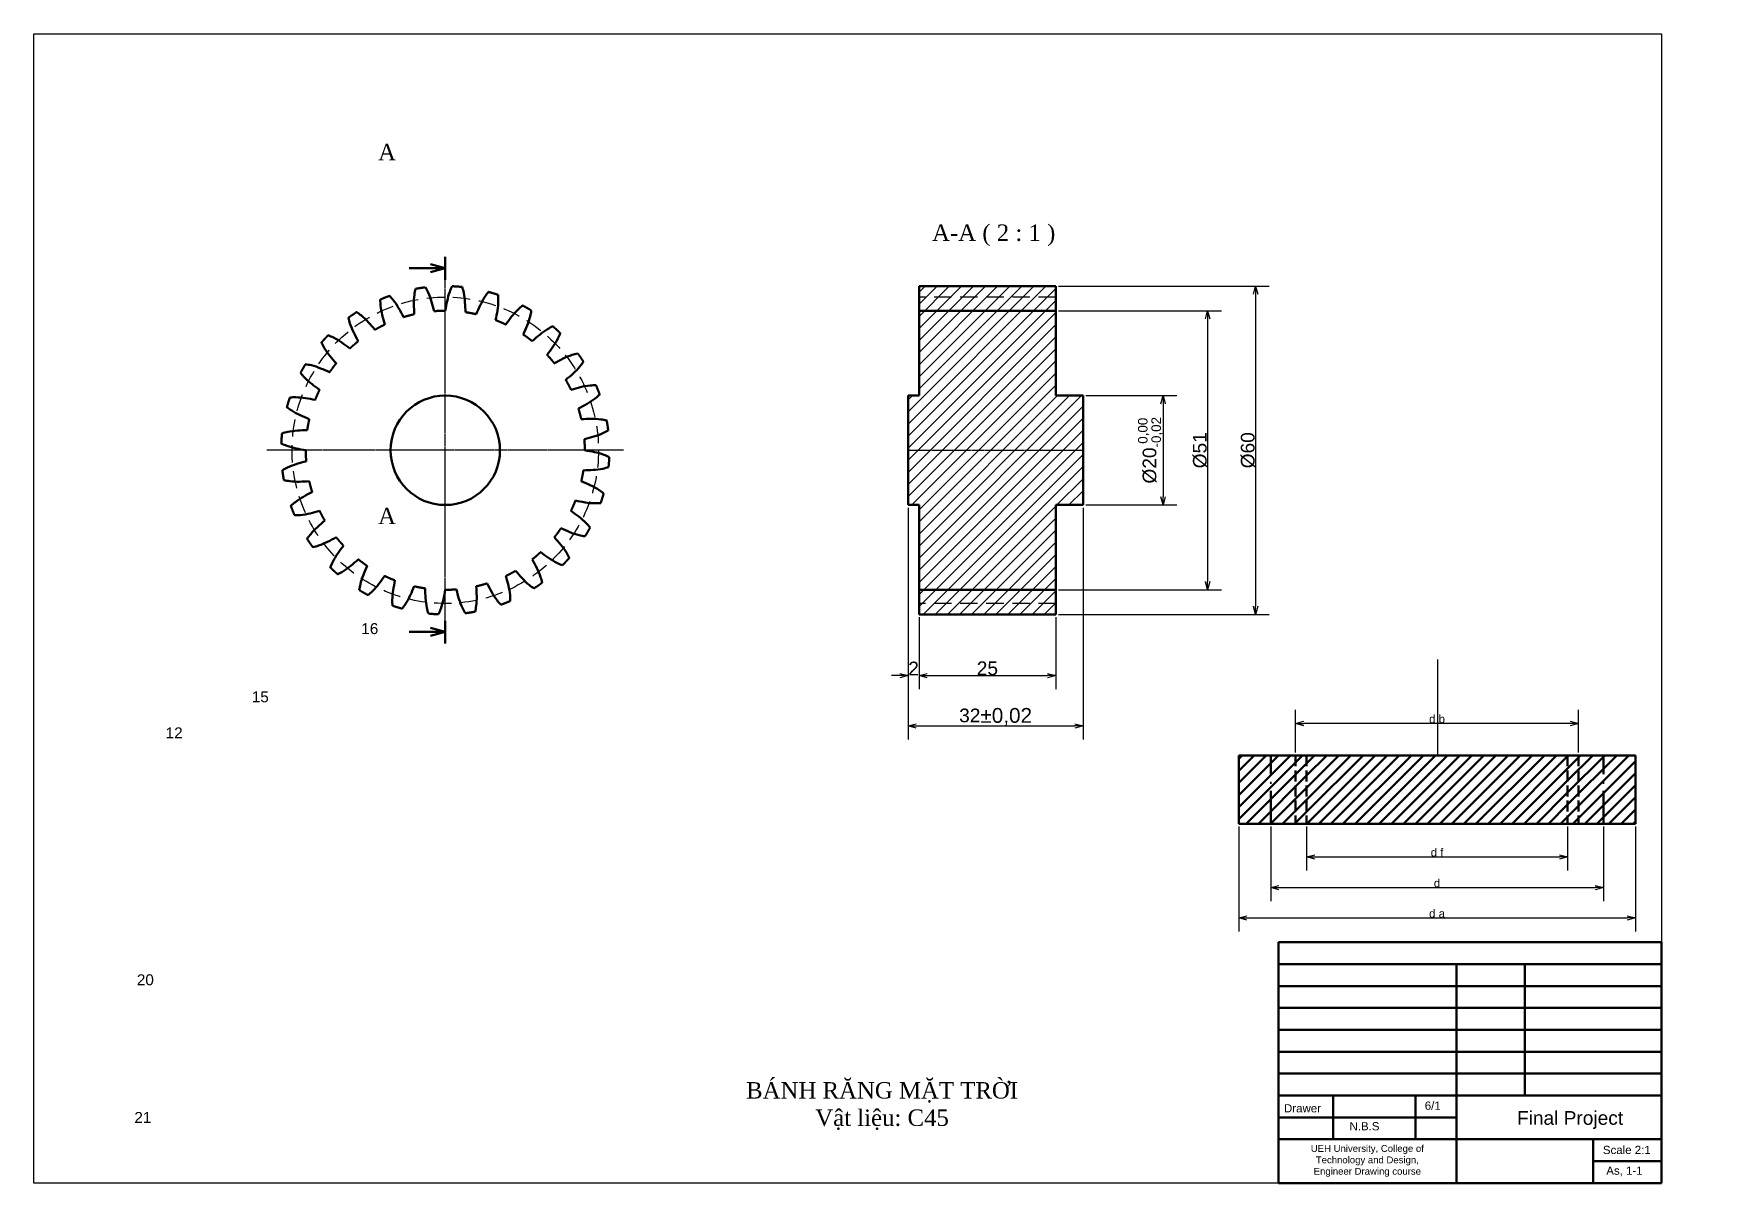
# Model space of a CAD drawing. Header units: inches. Extents: x 632 to 5727, y -9589 to -3994.
# Drawn here: x 632 to 1252, y -6320 to -5900 of the extents above; entities that cross this region are included whole.
import ezdxf

# ---------------------------------------------------------------- set-up
doc = ezdxf.new("R2010")
doc.units = ezdxf.units.IN
doc.header["$MEASUREMENT"] = 0
for name, pattern in [('ACAD_ISO10W100', [18, 12, -3, 0, -3]), ('CENTER2', [1.125, 0.75, -0.125, 0.125, -0.125]), ('DASHED2', [9.525, 6.35, -3.175]), ('JIS_02_4.0', [5.5, 4, -1.5])]:
    doc.linetypes.add(name, pattern=pattern)
for name, color, linetype, lineweight, plot in [('center line', 5, 'CENTER2', 25, False), ('Dimension line', 3, 'Continuous', 25, False), ('hidden line', 10, 'DASHED2', 25, False), ('Layer1', 7, 'JIS_02_4.0', 50, False), ('Layer2', 7, 'ACAD_ISO10W100', 50, False), ('visible line', 7, 'Continuous', 50, False)]:
    doc.layers.add(name, color=color, linetype=linetype, lineweight=lineweight, plot=plot)
doc.layers.add('dimension', color=172, linetype='Continuous', lineweight=25)
doc.styles.get("Standard").update_dxf_attribs({"font": 'arial.ttf'})
doc.dimstyles.new('ISO A3', dxfattribs={"dimtxt": 5, "dimasz": 3, "dimexe": 5, "dimexo": 1, "dimgap": 0.09, "dimtad": 1, "dimtoh": 1, "dimdec": 0, "dimzin": 0, "dimdsep": 46, "dimtxsty": 'Standard', "dimblk": 'OPEN30', "dimcen": 0.09, "dimclrd": 256, "dimclre": 256, "dimadec": 0, "dimazin": 0, "dimtfac": 1, "dimtdec": 0, "dimtofl": 0, "dimtmove": 0, "dimatfit": 3, "dimldrblk": 'OPEN30', "dimfxl": 1, "dimtolj": 1, "dimtzin": 0, "dimarcsym": 0})
doc.dimstyles.get("Standard").update_dxf_attribs({"dimtxt": 3, "dimasz": 3, "dimexe": 5, "dimexo": 1, "dimgap": 0.09, "dimtad": 1, "dimtoh": 1, "dimdec": 4, "dimzin": 0, "dimdsep": 46, "dimtxsty": 'Standard', "dimblk": 'OPEN30', "dimcen": 0.09, "dimclrd": 256, "dimclre": 256, "dimadec": 0, "dimazin": 0, "dimtfac": 1, "dimtdec": 4, "dimtmove": 0, "dimatfit": 3, "dimldrblk": 'OPEN30', "dimfxl": 1, "dimtolj": 1, "dimtzin": 0, "dimarcsym": 0})
pattern_1 = [(45, (894.0168, -8058.0706), (-2.2097087, 2.2097087), [])]

msp = doc.modelspace()

# ---------------------------------------------------------------- texts
at = {"color": 2, "char_height": 4, "attachment_point": 1}
for s, heights, insert in [('\\pxqc;{\\C0;16}', [2.28621], (726.38548, -6115.30088, 82685.24614)), ('\\pxqc;{\\C0;15}', [2.28621], (686.36009, -6140.22957, 82685.24614)), ('\\pxqc;{\\C0;12}', [2.28621], (654.85311, -6153.40519, 82685.24614)), ('\\pxqc;{\\C0;20}', [2.28621], (644.33141, -6243.64969, 83168.96689)), ('\\pxqc;{\\C0;21}', [4.01637], (643.42467, -6293.96884, 84210.72586))]:
    msp.add_mtext_dynamic_manual_height_columns(s, width=56.9093934, gutter_width=25, heights=heights, dxfattribs=dict(at, insert=insert))
at = {"color": 1, "insert": (888.50466, -6283.05913), "char_height": 6, "attachment_point": 1}
msp.add_mtext_dynamic_manual_height_columns('\\pxqc;{\\fTimes New Roman|b0|i0|c0|p18;\\C256;BÁNH RĂNG MẶT TRỜI\\PVật liệu: C45}', width=107.2094402, gutter_width=1, heights=[0], dxfattribs=at)
at = {"layer": 'Dimension line', "insert": (1089.04941, -6291.11662), "char_height": 3, "attachment_point": 1}
msp.add_mtext_dynamic_manual_height_columns('{\\C0;Drawer}', width=33.9958744, gutter_width=25, heights=[2.28621], dxfattribs=at)
at = {"layer": 'visible line', "color": 1, "char_height": 6, "attachment_point": 1}
for s, insert in [('\\pxqc;{\\fTimes New Roman|b0|i0|c0|p18;\\C256;A}', (738.5524, -5940.13835, -2402.69601)), ('\\pxqc;{\\fTimes New Roman|b0|i0|c0|p18;\\C256;A-A ( 2 : 1 )}', (960.32248, -5969.59536)), ('\\pxqc;{\\fTimes New Roman|b0|i0|c0|p18;\\C256;A}', (738.5524, -6073.10085, -2402.69601))]:
    msp.add_mtext_dynamic_manual_height_columns(s, width=45.1827523, gutter_width=1, heights=[0], dxfattribs=dict(at, insert=insert))
at = {"layer": 'visible line', "attachment_point": 1}
for s, width, heights, insert, char_height in [('6/1', 33.9958744, [2.28621], (1140.49673, -6290.15604), 3), ('Final Project', 49.9491703, [0], (1174.20133, -6293.6541), 5), ('N.B.S', 33.9958744, [2.28621], (1112.99655, -6297.69185), 3), ('\\pxqc;UEH University, College of Technology and Design, \\PEngineer Drawing course ', 58.9083844, [19.15756], (1090.04685, -6306.05414), 2.5), ('Scale 2:1', 33.9958744, [2.28621], (1205.62161, -6306.3412), 3), ('As, 1-1', 33.9958744, [2.28621], (1206.85346, -6313.91135), 3)]:
    msp.add_mtext_dynamic_manual_height_columns(s, width=width, gutter_width=25, heights=heights, dxfattribs=dict(at, insert=insert, char_height=char_height))

# ---------------------------------------------------------------- blocks, each defined once
blk = doc.blocks.new('_Open30')
at = {"color": 0, "linetype": 'ByBlock', "lineweight": -2}
for p, q in [((-1, 0.27), (0, 0)), ((0, 0), (-1, -0.27)), ((0, 0), (-1, 0))]:
    blk.add_line(p, q, dxfattribs=at)
blk = doc.blocks.new('*D36')
at = {"layer": 'Defpoints', "color": 0, "transparency": 16777216}
for p in [(1093.29, -6151.97), (1093.29, -6163.62), (1196.7, -6163.62)]:
    blk.add_point(p, dxfattribs=at)
at = {"layer": 'dimension', "lineweight": -2, "transparency": 16777216}
for p, q in [((1093.29, -6162.62), (1093.29, -6146.97)), ((1196.7, -6162.62), (1196.7, -6146.97)), ((1193.7, -6151.97), (1096.29, -6151.97))]:
    blk.add_line(p, q, dxfattribs=at)
at = {"layer": 'dimension', "lineweight": -2, "transparency": 16777216, "xscale": 3, "yscale": 3, "zscale": 3, "rotation": 180}
blk.add_blockref('_Open30', (1093.29, -6151.97), dxfattribs=at)
at = {"layer": 'dimension', "lineweight": -2, "transparency": 16777216, "xscale": 3, "yscale": 3, "zscale": 3}
blk.add_blockref('_Open30', (1196.7, -6151.97), dxfattribs=at)
at = {"layer": 'dimension', "color": 0, "transparency": 16777216, "insert": (1144.99, -6150.35), "char_height": 3, "attachment_point": 5}
blk.add_mtext('\\A1;d b', dxfattribs=at)
blk = doc.blocks.new('*D37')
at = {"layer": 'Defpoints', "color": 0, "transparency": 16777216}
for p in [(1084.2, -6188.62), (1205.79, -6188.62), (1205.79, -6211.95)]:
    blk.add_point(p, dxfattribs=at)
at = {"layer": 'dimension', "lineweight": -2, "transparency": 16777216}
for p, q in [((1084.2, -6189.62), (1084.2, -6216.95)), ((1205.79, -6189.62), (1205.79, -6216.95)), ((1087.2, -6211.95), (1202.79, -6211.95))]:
    blk.add_line(p, q, dxfattribs=at)
at = {"layer": 'dimension', "lineweight": -2, "transparency": 16777216, "xscale": 3, "yscale": 3, "zscale": 3, "rotation": 180}
blk.add_blockref('_Open30', (1084.2, -6211.95), dxfattribs=at)
at = {"layer": 'dimension', "lineweight": -2, "transparency": 16777216, "xscale": 3, "yscale": 3, "zscale": 3}
blk.add_blockref('_Open30', (1205.79, -6211.95), dxfattribs=at)
at = {"layer": 'dimension', "color": 0, "transparency": 16777216, "insert": (1144.99, -6210.34), "char_height": 3, "attachment_point": 5}
blk.add_mtext('\\A1;d', dxfattribs=at)
blk = doc.blocks.new('*D38')
at = {"layer": 'Defpoints', "color": 0, "transparency": 16777216}
for p in [(1072.49, -6188.62), (1217.49, -6188.62), (1217.49, -6223.05)]:
    blk.add_point(p, dxfattribs=at)
at = {"layer": 'dimension', "lineweight": -2, "transparency": 16777216}
for p, q in [((1072.49, -6189.62), (1072.49, -6228.05)), ((1217.49, -6189.62), (1217.49, -6228.05)), ((1075.49, -6223.05), (1214.49, -6223.05))]:
    blk.add_line(p, q, dxfattribs=at)
at = {"layer": 'dimension', "lineweight": -2, "transparency": 16777216, "xscale": 3, "yscale": 3, "zscale": 3, "rotation": 180}
blk.add_blockref('_Open30', (1072.49, -6223.05), dxfattribs=at)
at = {"layer": 'dimension', "lineweight": -2, "transparency": 16777216, "xscale": 3, "yscale": 3, "zscale": 3}
blk.add_blockref('_Open30', (1217.49, -6223.05), dxfattribs=at)
at = {"layer": 'dimension', "color": 0, "transparency": 16777216, "insert": (1144.99, -6221.44), "char_height": 3, "attachment_point": 5}
blk.add_mtext('\\A1;d a', dxfattribs=at)
blk = doc.blocks.new('*D39')
at = {"layer": 'Defpoints', "color": 0, "transparency": 16777216}
for p in [(1097.26, -6188.62), (1192.73, -6188.62), (1192.73, -6200.75)]:
    blk.add_point(p, dxfattribs=at)
at = {"layer": 'dimension', "lineweight": -2, "transparency": 16777216}
for p, q in [((1097.26, -6189.62), (1097.26, -6205.75)), ((1192.73, -6189.62), (1192.73, -6205.75)), ((1100.26, -6200.75), (1189.73, -6200.75))]:
    blk.add_line(p, q, dxfattribs=at)
at = {"layer": 'dimension', "lineweight": -2, "transparency": 16777216, "xscale": 3, "yscale": 3, "zscale": 3, "rotation": 180}
blk.add_blockref('_Open30', (1097.26, -6200.75), dxfattribs=at)
at = {"layer": 'dimension', "lineweight": -2, "transparency": 16777216, "xscale": 3, "yscale": 3, "zscale": 3}
blk.add_blockref('_Open30', (1192.73, -6200.75), dxfattribs=at)
at = {"layer": 'dimension', "color": 0, "transparency": 16777216, "insert": (1144.99, -6199.11), "char_height": 3, "attachment_point": 5}
blk.add_mtext('\\A1;d f', dxfattribs=at)
blk = doc.blocks.new('*D49')
at = {"layer": 'Defpoints', "color": 0, "transparency": 16777216}
for p in [(1015.61, -6032.12), (1015.61, -6072.12), (1044.84, -6072.12)]:
    blk.add_point(p, dxfattribs=at)
at = {"layer": 'Dimension line', "lineweight": -2, "transparency": 16777216}
for p, q in [((1016.61, -6032.12), (1049.84, -6032.12)), ((1044.84, -6035.12), (1044.84, -6069.12)), ((1016.61, -6072.12), (1049.84, -6072.12))]:
    blk.add_line(p, q, dxfattribs=at)
at = {"layer": 'Dimension line', "lineweight": -2, "transparency": 16777216, "xscale": 3, "yscale": 3, "zscale": 3}
for p, rotation in [((1044.84, -6032.12), 90), ((1044.84, -6072.12), 270)]:
    blk.add_blockref('_Open30', p, dxfattribs=dict(at, rotation=rotation))
at = {"layer": 'Dimension line', "color": 0, "transparency": 16777216, "insert": (1039.86, -6052.12), "char_height": 5, "width": 50.2654, "attachment_point": 5, "rotation": 90}
blk.add_mtext('\\A1;%%C20{\\H0.7x;\\S 0,00^ -0,02;}', dxfattribs=at)
blk = doc.blocks.new('*D50')
at = {"layer": 'Defpoints', "color": 0, "transparency": 16777216}
for p in [(1005.61, -6001.12), (1005.61, -6103.12), (1061.13, -6103.12)]:
    blk.add_point(p, dxfattribs=at)
at = {"layer": 'Dimension line', "lineweight": -2, "transparency": 16777216}
for p, q in [((1006.61, -6001.12), (1066.13, -6001.12)), ((1061.13, -6004.12), (1061.13, -6100.12)), ((1006.61, -6103.12), (1066.13, -6103.12))]:
    blk.add_line(p, q, dxfattribs=at)
at = {"layer": 'Dimension line', "lineweight": -2, "transparency": 16777216, "xscale": 3, "yscale": 3, "zscale": 3}
for p, rotation in [((1061.13, -6001.12), 90), ((1061.13, -6103.12), 270)]:
    blk.add_blockref('_Open30', p, dxfattribs=dict(at, rotation=rotation))
at = {"layer": 'Dimension line', "color": 0, "transparency": 16777216, "insert": (1058.35, -6052.12), "char_height": 5, "attachment_point": 5, "rotation": 90}
blk.add_mtext('\\A1;%%C51', dxfattribs=at)
blk = doc.blocks.new('*D51')
at = {"layer": 'Defpoints', "color": 0, "transparency": 16777216}
for p in [(1005.61, -5992.12), (1005.61, -6112.12), (1078.64, -6112.12)]:
    blk.add_point(p, dxfattribs=at)
at = {"layer": 'Dimension line', "lineweight": -2, "transparency": 16777216}
for p, q in [((1006.61, -5992.12), (1083.64, -5992.12)), ((1078.64, -5995.12), (1078.64, -6109.12)), ((1006.61, -6112.12), (1083.64, -6112.12))]:
    blk.add_line(p, q, dxfattribs=at)
at = {"layer": 'Dimension line', "lineweight": -2, "transparency": 16777216, "xscale": 3, "yscale": 3, "zscale": 3}
for p, rotation in [((1078.64, -5992.12), 90), ((1078.64, -6112.12), 270)]:
    blk.add_blockref('_Open30', p, dxfattribs=dict(at, rotation=rotation))
at = {"layer": 'Dimension line', "color": 0, "transparency": 16777216, "insert": (1075.86, -6052.12), "char_height": 5, "attachment_point": 5, "rotation": 90}
blk.add_mtext('\\A1;%%C60', dxfattribs=at)
blk = doc.blocks.new('*D52')
at = {"layer": 'Defpoints', "color": 0, "transparency": 16777216}
for p in [(955.61, -6112.12), (1005.61, -6112.12), (1005.61, -6134.48)]:
    blk.add_point(p, dxfattribs=at)
at = {"layer": 'Dimension line', "lineweight": -2, "transparency": 16777216}
for p, q in [((955.61, -6113.12), (955.61, -6139.48)), ((1005.61, -6113.12), (1005.61, -6139.48)), ((958.61, -6134.48), (1002.61, -6134.48))]:
    blk.add_line(p, q, dxfattribs=at)
at = {"layer": 'Dimension line', "lineweight": -2, "transparency": 16777216, "xscale": 3, "yscale": 3, "zscale": 3, "rotation": 180}
blk.add_blockref('_Open30', (955.61, -6134.48), dxfattribs=at)
at = {"layer": 'Dimension line', "lineweight": -2, "transparency": 16777216, "xscale": 3, "yscale": 3, "zscale": 3}
blk.add_blockref('_Open30', (1005.61, -6134.48), dxfattribs=at)
at = {"layer": 'Dimension line', "color": 0, "transparency": 16777216, "insert": (980.61, -6131.84), "char_height": 5, "attachment_point": 5}
blk.add_mtext('\\A1;25', dxfattribs=at)
blk = doc.blocks.new('*D53')
at = {"layer": 'Defpoints', "color": 0, "transparency": 16777216}
for p in [(951.61, -6072.12), (955.61, -6112.12), (955.61, -6134.48)]:
    blk.add_point(p, dxfattribs=at)
at = {"layer": 'Dimension line', "lineweight": -2, "transparency": 16777216}
for p, q in [((951.61, -6073.12), (951.61, -6139.48)), ((955.61, -6113.12), (955.61, -6139.48)), ((948.61, -6134.48), (945.61, -6134.48)), ((958.61, -6134.48), (961.61, -6134.48))]:
    blk.add_line(p, q, dxfattribs=at)
at = {"layer": 'Dimension line', "lineweight": -2, "transparency": 16777216, "xscale": 3, "yscale": 3, "zscale": 3}
blk.add_blockref('_Open30', (951.61, -6134.48), dxfattribs=at)
at = {"layer": 'Dimension line', "lineweight": -2, "transparency": 16777216, "xscale": 3, "yscale": 3, "zscale": 3, "rotation": 180}
blk.add_blockref('_Open30', (955.61, -6134.48), dxfattribs=at)
at = {"layer": 'Dimension line', "color": 0, "transparency": 16777216, "insert": (953.61, -6131.88), "char_height": 5, "attachment_point": 5}
blk.add_mtext('\\A1;2', dxfattribs=at)
blk = doc.blocks.new('*D54')
at = {"layer": 'Defpoints', "color": 0, "transparency": 16777216}
for p in [(951.61, -6072.12), (1015.61, -6072.12), (1015.61, -6152.88)]:
    blk.add_point(p, dxfattribs=at)
at = {"layer": 'Dimension line', "lineweight": -2, "transparency": 16777216}
for p, q in [((951.61, -6073.12), (951.61, -6157.88)), ((1015.61, -6073.12), (1015.61, -6157.88)), ((954.61, -6152.88), (1012.61, -6152.88))]:
    blk.add_line(p, q, dxfattribs=at)
at = {"layer": 'Dimension line', "lineweight": -2, "transparency": 16777216, "xscale": 3, "yscale": 3, "zscale": 3, "rotation": 180}
blk.add_blockref('_Open30', (951.61, -6152.88), dxfattribs=at)
at = {"layer": 'Dimension line', "lineweight": -2, "transparency": 16777216, "xscale": 3, "yscale": 3, "zscale": 3}
blk.add_blockref('_Open30', (1015.61, -6152.88), dxfattribs=at)
at = {"layer": 'Dimension line', "color": 0, "transparency": 16777216, "insert": (983.61, -6149.53), "char_height": 5, "attachment_point": 5}
blk.add_mtext('\\A1;32{\\H1.08333x;±0,02}', dxfattribs=at)

# ---------------------------------------------------------------- dimensions: what is measured, and where the dimension line sits
at = {"layer": 'dimension', "color": 5}
dim = msp.add_linear_dim(base=(1093.28611, -6151.96685, 1231.33519), p1=(1196.70238, -6163.62466, 1231.33519), p2=(1093.28611, -6163.62466, 1231.33519), text='d b', dimstyle='Standard', dxfattribs=at)
dim.commit()
dim.dimension.update_dxf_attribs({"geometry": '*D36', "text_midpoint": (1144.99424, -6150.3523, 1231.33519)})
at = {"layer": 'dimension'}
for base, p1, p2, text, picture, middle in [((1217.49424, -6223.05342, 1231.33519), (1072.49424, -6188.62466, 1231.33519), (1217.49424, -6188.62466, 1231.33519), 'd a', '*D38', (1144.99424, -6221.43886, 1231.33519)), ((1205.79152, -6211.95066, 1231.33519), (1084.19697, -6188.62466, 1231.33519), (1205.79152, -6188.62466, 1231.33519), 'd', '*D37', (1144.99424, -6210.3361, 1231.33519)), ((1192.72704, -6200.74608, 1231.33519), (1097.26145, -6188.62466, 1231.33519), (1192.72704, -6188.62466, 1231.33519), 'd f', '*D39', (1144.99424, -6199.10594, 1231.33519))]:
    dim = msp.add_linear_dim(base=base, p1=p1, p2=p2, text=text, dimstyle='Standard', dxfattribs=at)
    dim.commit()
    dim.dimension.update_dxf_attribs({"geometry": picture, "text_midpoint": middle})
at = {"layer": 'Dimension line'}
for base, p1, p2, text, picture, middle in [((1078.63854, -6112.11892), (1005.60948, -5992.11892), (1005.60948, -6112.11892), '%%C60', '*D51', (1075.85583, -6052.11892)), ((1061.13058, -6103.11892), (1005.60948, -6001.11892), (1005.60948, -6103.11892), '%%C51', '*D50', (1058.34788, -6052.11892)), ((1044.83967, -6072.11892), (1015.60948, -6032.11892), (1015.60948, -6072.11892), '%%C20{\\H0.7x;\\S 0,00^ -0,02;}', '*D49', (1039.85903, -6052.11892))]:
    dim = msp.add_linear_dim(base=base, p1=p1, p2=p2, angle=90, text=text, dimstyle='ISO A3', dxfattribs=at)
    dim.commit()
    dim.dimension.update_dxf_attribs({"geometry": picture, "text_midpoint": middle})
for base, p1, p2, text, picture, middle in [((955.60948, -6134.48152), (951.60948, -6072.11892), (955.60948, -6112.11892), '2', '*D53', (953.60948, -6131.88129)), ((1015.60948, -6152.87618), (951.60948, -6072.11892), (1015.60948, -6072.11892), '32{\\H1.08333x;±0,02}', '*D54', (983.60948, -6149.53101)), ((1005.60948, -6134.48152), (955.60948, -6112.11892), (1005.60948, -6112.11892), '25', '*D52', (980.60948, -6131.83866))]:
    dim = msp.add_linear_dim(base=base, p1=p1, p2=p2, text=text, dimstyle='ISO A3', dxfattribs=at)
    dim.commit()
    dim.dimension.update_dxf_attribs({"geometry": picture, "text_midpoint": middle})

# ---------------------------------------------------------------- hatches: boundary and pattern name
at = {"layer": 'center line'}
h = msp.add_hatch(dxfattribs=at)
h.set_pattern_fill('ANSI31', color=0, scale=25)
h.set_pattern_definition([(45, (9e-09, -8059.22), (-2.2097087, 2.2097087), [])])
h.paths.add_polyline_path([(1015.60948, -6032.11892), (1005.60948, -6032.11892), (1005.60948, -6001.11892), (955.60948, -6001.11892), (955.60948, -6032.11892), (951.60948, -6032.11892), (951.60948, -6052.11892), (1015.60948, -6052.11892)])
h.paths.add_polyline_path([(1015.60948, -6052.11892), (951.60948, -6052.11892), (951.60948, -6072.11892), (955.60948, -6072.11892), (955.60948, -6103.11892), (1005.60948, -6103.11892), (1005.60948, -6072.11892), (1015.60948, -6072.11892)])
h.paths.add_polyline_path([(1005.60948, -6103.11892), (955.60948, -6103.11892), (955.60948, -6108.11892), (1005.60948, -6108.11892)])
h.paths.add_polyline_path([(1005.60948, -6108.11892), (955.60948, -6108.11892), (955.60948, -6112.11892), (1005.60948, -6112.11892)])
h.paths.add_polyline_path([(1005.60948, -5996.11892), (955.60948, -5996.11892), (955.60948, -6001.11892), (1005.60948, -6001.11892)])
h.paths.add_polyline_path([(1005.60948, -5992.11892), (955.60948, -5992.11892), (955.60948, -5996.11892), (1005.60948, -5996.11892)])
at = {"layer": 'visible line', "true_color": 0x991b1e}
h = msp.add_hatch(dxfattribs=at)
h.set_pattern_fill('ANSI31', color=244, scale=25)
h.set_pattern_definition(pattern_1)
h.paths.add_polyline_path([(1084.19697, -6163.62466), (1072.49424, -6163.62466), (1072.49424, -6188.62466), (1084.19697, -6188.62466)])
h.paths.add_polyline_path([(1084.19697, -6188.62466), (1093.28611, -6188.62466), (1093.28611, -6163.62466), (1084.19697, -6163.62466)])
h.paths.add_polyline_path([(1097.26145, -6163.62466), (1093.28611, -6163.62466), (1093.28611, -6188.62466), (1097.26145, -6188.62466)])
h.paths.add_polyline_path([(1196.70238, -6163.62466), (1192.72704, -6163.62466), (1192.72704, -6188.62466), (1196.70238, -6188.62466)])
h.paths.add_polyline_path([(1196.70238, -6188.62466), (1205.79152, -6188.62466), (1205.79152, -6163.62466), (1196.70238, -6163.62466)])
h.paths.add_polyline_path([(1205.79152, -6188.62466), (1217.49424, -6188.62466), (1217.49424, -6163.62466), (1205.79152, -6163.62466)])
at = {"layer": 'visible line'}
h = msp.add_hatch(dxfattribs=at)
h.set_pattern_fill('ANSI31', color=256, scale=25)
h.set_pattern_definition(pattern_1)
h.paths.add_polyline_path([(1192.72704, -6188.62466), (1192.72704, -6163.62466), (1097.26145, -6163.62466), (1097.26145, -6188.62466)])

# ---------------------------------------------------------------- linework, layer by layer
msp.add_lwpolyline([(1227.05387, -6319.95073), (632.05387, -6319.95073), (632.05387, -5899.95073), (1227.05387, -5899.95073), (1227.05387, -6319.95073)])
at = {"layer": 'center line'}
for p, q in [((782.43467, -6114.43081), (782.43467, -5989.80702)), ((847.61345, -6052.11892), (717.2559, -6052.11892)), ((951.60948, -6052.11892), (1015.60948, -6052.11892)), ((1145.29957, -6163.66021, -519.93988), (1145.29957, -6128.55674, -519.93988))]:
    msp.add_line(p, q, dxfattribs=at)
at = {"layer": 'hidden line'}
for p, q in [((1005.60948, -5996.11892), (955.60948, -5996.11892)), ((1005.60948, -6108.11892), (955.60948, -6108.11892))]:
    msp.add_line(p, q, dxfattribs=at)
msp.add_circle((782.43467, -6052.11892), 56, dxfattribs=at)
at = {"layer": 'Layer1'}
for p, q in [((1093.28611, -6163.62466, 1231.33519), (1093.28611, -6188.62466, 1231.33519)), ((1097.26145, -6163.62466, 1231.33519), (1097.26145, -6188.62466, 1231.33519)), ((1192.72704, -6163.62466, 1231.33519), (1192.72704, -6188.62466, 1231.33519)), ((1196.70238, -6163.62466, 1231.33519), (1196.70238, -6188.62466, 1231.33519))]:
    msp.add_line(p, q, dxfattribs=at)
at = {"layer": 'Layer2'}
for p, q in [((1084.19697, -6188.62466, 1231.33519), (1084.19697, -6163.62466, 1231.33519)), ((1205.79152, -6188.62466, 1231.33519), (1205.79152, -6163.62466, 1231.33519))]:
    msp.add_line(p, q, dxfattribs=at)
at = {"layer": 'visible line', "color": 3}
for p, q in [((782.43467, -5981.46831), (782.43467, -5989.80702)), ((782.43467, -5985.5569), (769.25771, -5985.5569)), ((782.43467, -5985.5569), (776.9968, -5984.09983)), ((782.43467, -5985.5569), (776.9968, -5987.01397)), ((782.43467, -6118.5194), (769.25771, -6118.5194)), ((782.43467, -6118.5194), (776.9968, -6117.06232)), ((782.43467, -6118.5194), (776.9968, -6119.97647)), ((782.43467, -6114.43081), (782.43467, -6122.76952))]:
    msp.add_line(p, q, dxfattribs=at)
at = {"layer": 'visible line'}
for p, q in [((955.60948, -5992.11892), (955.60948, -6032.11892)), ((1005.60948, -5992.11892), (955.60948, -5992.11892)), ((1005.60948, -6032.11892), (1005.60948, -5992.11892)), ((1005.60948, -6001.11892), (955.60948, -6001.11892)), ((951.60948, -6032.11892), (951.60948, -6072.11892)), ((951.60948, -6032.11892), (955.60948, -6032.11892)), ((1015.60948, -6032.11892), (1005.60948, -6032.11892)), ((1015.60948, -6032.11892), (1015.60948, -6072.11892)), ((951.60948, -6072.11892), (955.60948, -6072.11892)), ((955.60948, -6072.11892), (955.60948, -6112.11892)), ((1005.60948, -6112.11892), (1005.60948, -6072.11892)), ((1015.60948, -6072.11892), (1005.60948, -6072.11892)), ((1005.60948, -6103.11892), (955.60948, -6103.11892)), ((955.60948, -6112.11892), (1005.60948, -6112.11892)), ((1072.49424, -6188.62466, 1231.33519), (1072.49424, -6163.62466, 1231.33519)), ((1072.49424, -6163.62466, 1231.33519), (1217.49424, -6163.62466, 1231.33519)), ((1097.26145, -6163.62466, 1231.33519), (1097.26145, -6163.62466, -200.91508)), ((1192.72704, -6163.62466, 1231.33519), (1192.72704, -6163.62466, -200.91508)), ((1217.49424, -6163.62466, 1231.33519), (1217.49424, -6188.62466, 1231.33519)), ((1217.49424, -6188.62466, 1231.33519), (1072.49424, -6188.62466, 1231.33519)), ((1087.05387, -6231.95073), (1087.05387, -6287.95073)), ((1087.05387, -6231.95073), (1227.05387, -6231.95073)), ((1227.05387, -6231.95073), (1227.05387, -6287.95073)), ((1087.05387, -6239.95073), (1227.05387, -6239.95073)), ((1152.05387, -6239.95073), (1152.05387, -6287.95073)), ((1177.05387, -6239.95073), (1177.05387, -6287.95073)), ((1087.05387, -6247.95073), (1227.05387, -6247.95073)), ((1087.05387, -6255.95073), (1227.05387, -6255.95073)), ((1087.05387, -6263.95073), (1227.05387, -6263.95073)), ((1087.05387, -6271.95073), (1227.05387, -6271.95073)), ((1087.05387, -6279.95073), (1227.05387, -6279.95073)), ((1087.05387, -6287.95073), (1227.05387, -6287.95073)), ((1087.05387, -6287.95073), (1227.05387, -6287.95073))]:
    msp.add_line(p, q, dxfattribs=at)
at = {"layer": 'visible line', "lineweight": 50}
for p, q in [((1227.05387, -6287.95073), (1087.05387, -6287.95073)), ((1087.05387, -6287.95073), (1087.05387, -6319.95073)), ((1137.05387, -6287.95073), (1107.05387, -6287.95073)), ((1137.05387, -6287.95073), (1107.05387, -6287.95073)), ((1107.05387, -6287.95073), (1107.05387, -6303.95073)), ((1152.05387, -6287.95073), (1137.05387, -6287.95073)), ((1152.05387, -6287.95073), (1137.05387, -6287.95073)), ((1137.05387, -6287.95073), (1137.05387, -6303.95073)), ((1152.05387, -6319.95073), (1152.05387, -6287.95073)), ((1227.05387, -6319.95073), (1227.05387, -6287.95073)), ((1152.05387, -6295.95073), (1087.05387, -6295.95073)), ((1107.05387, -6295.95073), (1152.05387, -6295.95073)), ((1107.05387, -6303.95073), (1087.05387, -6303.95073)), ((1087.05387, -6303.95073), (1152.05387, -6303.95073)), ((1152.05387, -6303.95073), (1227.05387, -6303.95073)), ((1227.05387, -6303.95073), (1202.05387, -6303.95073)), ((1202.05387, -6303.95073), (1202.05387, -6319.95073)), ((1202.05387, -6311.95073), (1227.05387, -6311.95073)), ((1087.05387, -6319.95073), (1227.05387, -6319.95073)), ((1087.05387, -6319.95073), (1152.05387, -6319.95073))]:
    msp.add_line(p, q, dxfattribs=at)
at = {"layer": 'visible line'}
msp.add_circle((782.43467, -6052.11892), 20, dxfattribs=at)
for points, weights in [([(762.08815, -5995.67409), (760.94075, -5996.08768), (759.8065, -5996.53606), (758.68644, -5997.01881)], [1, 0.999690208383, 0.999690208383, 1]), ([(775.15843, -5992.56175), (773.94777, -5992.70966), (772.74218, -5992.8944), (771.54279, -5993.11581)], [1, 0.999690208383, 0.999690208383, 1]), ([(788.59358, -5992.43585), (787.38036, -5992.31066), (786.16389, -5992.2225), (784.9453, -5992.17147)], [1, 0.999690208383, 0.999690208383, 1]), ([(801.71989, -5995.30272), (800.56495, -5994.91069), (799.3986, -5994.55406), (798.22191, -5994.23314)], [1, 0.999690208383, 0.999690208383, 1]), ([(750.03812, -6001.6168), (749.01153, -6002.27535), (748.00549, -6002.96489), (747.02093, -6003.68477)], [1, 0.999690208383, 0.999690208383, 1]), ([(782.43467, -6001.11892), (781.07918, -6001.11892), (779.72476, -6001.17293), (778.37356, -6001.28087)], [1, 0.999470543092, 0.999470543092, 1]), ([(793.78324, -6002.39759), (792.46173, -6002.09597), (791.12925, -6001.84724), (789.78791, -6001.6518)], [1, 0.999470543092, 0.999470543092, 1]), ([(813.87917, -6001.01858), (812.84041, -6000.37939), (811.78266, -5999.77216), (810.70689, -5999.19745)], [1, 0.999690208383, 0.999690208383, 1]), ([(760.3066, -6006.1695), (759.08534, -6006.75763), (757.88849, -6007.39396), (756.71794, -6008.07746)], [1, 0.999470543092, 0.999470543092, 1]), ([(771.08611, -6002.39759), (769.76459, -6002.69922), (768.45615, -6003.05326), (767.16285, -6003.45916)], [1, 0.999470543092, 0.999470543092, 1]), ([(804.56274, -6006.1695), (803.34148, -6005.58138), (802.09776, -6005.04238), (800.83354, -6004.55337)], [1, 0.999470543092, 0.999470543092, 1]), ([(824.46168, -6009.29683), (823.59121, -6008.44252), (822.6951, -6007.61514), (821.77418, -6006.81546)], [1, 0.999690208383, 0.999690208383, 1]), ([(739.61259, -6010.09191), (738.75828, -6010.96238), (737.9309, -6011.85849), (737.13122, -6012.77941)], [1, 0.999690208383, 0.999690208383, 1]), ([(750.63669, -6012.24551), (749.57692, -6013.09065), (748.55167, -6013.97734), (747.56256, -6014.90419)], [1, 0.999470543092, 0.999470543092, 1]), ([(814.23265, -6012.24551), (813.17288, -6011.40037), (812.08028, -6010.59813), (810.95658, -6009.84007)], [1, 0.999470543092, 0.999470543092, 1]), ([(731.33434, -6020.67442), (730.69515, -6021.71318), (730.08791, -6022.77093), (729.51321, -6023.8467)], [1, 0.999690208383, 0.999690208383, 1]), ([(742.56127, -6020.32094), (741.71613, -6021.38071), (740.91389, -6022.47331), (740.15582, -6023.59701)], [1, 0.999470543092, 0.999470543092, 1]), ([(822.30808, -6020.32094), (821.46294, -6019.26117), (820.57625, -6018.23591), (819.6494, -6017.24681)], [1, 0.999470543092, 0.999470543092, 1]), ([(832.93679, -6019.72236), (832.27824, -6018.69577), (831.5887, -6017.68973), (830.86882, -6016.70517)], [1, 0.999690208383, 0.999690208383, 1]), ([(828.38409, -6029.99085), (827.79596, -6028.76958), (827.15963, -6027.57273), (826.47613, -6026.40218)], [1, 0.999470543092, 0.999470543092, 1]), ([(725.61848, -6032.8337), (725.22645, -6033.98864), (724.86982, -6035.15499), (724.5489, -6036.33168)], [1, 0.999690208383, 0.999690208383, 1]), ([(736.48526, -6029.99085), (735.89713, -6031.21211), (735.35814, -6032.45583), (734.86912, -6033.72005)], [1, 0.999470543092, 0.999470543092, 1]), ([(838.8795, -6031.77239), (838.46591, -6030.62499), (838.01753, -6029.49074), (837.53478, -6028.37068)], [1, 0.999690208383, 0.999690208383, 1]), ([(832.156, -6040.77035), (831.85437, -6039.44884), (831.50033, -6038.14039), (831.09443, -6036.8471)], [1, 0.999470543092, 0.999470543092, 1]), ([(732.71335, -6040.77035), (732.41172, -6042.09186), (732.16299, -6043.42434), (731.96756, -6044.76568)], [1, 0.999470543092, 0.999470543092, 1]), ([(841.99184, -6044.84267), (841.84393, -6043.63201), (841.65919, -6042.42643), (841.43778, -6041.22703)], [1, 0.999690208383, 0.999690208383, 1]), ([(722.75161, -6045.96001), (722.62642, -6047.17323), (722.53826, -6048.3897), (722.48722, -6049.60829)], [1, 0.999690208383, 0.999690208383, 1]), ([(833.43467, -6052.11892), (833.43467, -6050.76342), (833.38066, -6049.409), (833.27272, -6048.05781)], [1, 0.999470543092, 0.999470543092, 1]), ([(731.43467, -6052.11892), (731.43467, -6053.47441), (731.48869, -6054.82883), (731.59662, -6056.18003)], [1, 0.999470543092, 0.999470543092, 1]), ([(842.11774, -6058.27782), (842.24293, -6057.0646), (842.33109, -6055.84813), (842.38212, -6054.62954)], [1, 0.999690208383, 0.999690208383, 1]), ([(722.87751, -6059.39516), (723.02542, -6060.60582), (723.21016, -6061.81141), (723.43157, -6063.0108)], [1, 0.999690208383, 0.999690208383, 1]), ([(732.71335, -6063.46748), (733.01498, -6064.789), (733.36902, -6066.09744), (733.77492, -6067.39074)], [1, 0.999470543092, 0.999470543092, 1]), ([(832.156, -6063.46748), (832.45762, -6062.14597), (832.70635, -6060.81349), (832.90179, -6059.47216)], [1, 0.999470543092, 0.999470543092, 1]), ([(839.25087, -6071.40414), (839.6429, -6070.24919), (839.99953, -6069.08284), (840.32045, -6067.90615)], [1, 0.999690208383, 0.999690208383, 1]), ([(725.98984, -6072.46544), (726.40344, -6073.61284), (726.85182, -6074.74709), (727.33457, -6075.86715)], [1, 0.999690208383, 0.999690208383, 1]), ([(736.48526, -6074.24699), (737.07339, -6075.46825), (737.70971, -6076.6651), (738.39322, -6077.83565)], [1, 0.999470543092, 0.999470543092, 1]), ([(828.38409, -6074.24699), (828.97221, -6073.02573), (829.51121, -6071.782), (830.00022, -6070.51779)], [1, 0.999470543092, 0.999470543092, 1]), ([(822.30808, -6083.9169), (823.15322, -6082.85713), (823.95546, -6081.76452), (824.71352, -6080.64082)], [1, 0.999470543092, 0.999470543092, 1]), ([(833.53501, -6083.56341), (834.1742, -6082.52466), (834.78143, -6081.4669), (835.35614, -6080.39113)], [1, 0.999690208383, 0.999690208383, 1]), ([(731.93256, -6084.51547), (732.59111, -6085.54206), (733.28064, -6086.5481), (734.00052, -6087.53266)], [1, 0.999690208383, 0.999690208383, 1]), ([(742.56127, -6083.9169), (743.40641, -6084.97667), (744.2931, -6086.00192), (745.21995, -6086.99103)], [1, 0.999470543092, 0.999470543092, 1]), ([(740.40767, -6094.941), (741.27814, -6095.79531), (742.17425, -6096.62269), (743.09517, -6097.42237)], [1, 0.999690208383, 0.999690208383, 1]), ([(750.63669, -6091.99232), (751.69646, -6092.83746), (752.78907, -6093.6397), (753.91277, -6094.39777)], [1, 0.999470543092, 0.999470543092, 1]), ([(814.23265, -6091.99232), (815.29242, -6091.14718), (816.31768, -6090.26049), (817.30678, -6089.33364)], [1, 0.999470543092, 0.999470543092, 1]), ([(825.25676, -6094.14592), (826.11107, -6093.27545), (826.93845, -6092.37934), (827.73813, -6091.45842)], [1, 0.999690208383, 0.999690208383, 1]), ([(760.3066, -6098.06833), (761.52786, -6098.65646), (762.77159, -6099.19545), (764.03581, -6099.68447)], [1, 0.999470543092, 0.999470543092, 1]), ([(793.78324, -6101.84024), (795.10475, -6101.53861), (796.4132, -6101.18457), (797.70649, -6100.77867)], [1, 0.999470543092, 0.999470543092, 1]), ([(804.56274, -6098.06833), (805.78401, -6097.4802), (806.98086, -6096.84388), (808.15141, -6096.16037)], [1, 0.999470543092, 0.999470543092, 1]), ([(814.83123, -6102.62103), (815.85782, -6101.96248), (816.86386, -6101.27295), (817.84842, -6100.55307)], [1, 0.999690208383, 0.999690208383, 1]), ([(750.99018, -6103.21925), (752.02893, -6103.85844), (753.08669, -6104.46568), (754.16246, -6105.04038)], [1, 0.999690208383, 0.999690208383, 1]), ([(771.08611, -6101.84024), (772.40762, -6102.14187), (773.7401, -6102.3906), (775.08143, -6102.58603)], [1, 0.999470543092, 0.999470543092, 1]), ([(782.43467, -6103.11892), (783.79017, -6103.11892), (785.14459, -6103.0649), (786.49578, -6102.95697)], [1, 0.999470543092, 0.999470543092, 1]), ([(802.7812, -6108.56375), (803.9286, -6108.15015), (805.06285, -6107.70177), (806.18291, -6107.21902)], [1, 0.999690208383, 0.999690208383, 1]), ([(763.14945, -6108.93511), (764.3044, -6109.32714), (765.47075, -6109.68377), (766.64744, -6110.00469)], [1, 0.999690208383, 0.999690208383, 1]), ([(776.27577, -6111.80198), (777.48899, -6111.92717), (778.70546, -6112.01533), (779.92405, -6112.06637)], [1, 0.999690208383, 0.999690208383, 1]), ([(789.71092, -6111.67608), (790.92158, -6111.52817), (792.12716, -6111.34343), (793.32656, -6111.12202)], [1, 0.999690208383, 0.999690208383, 1])]:
    msp.add_rational_spline(points, weights, degree=3, dxfattribs=at)
for points, knots in [([(767.16285, -6003.45916), (766.06044, -6001.32056), (764.61573, -5998.51791), (762.59563, -5996.19779), (762.08815, -5995.67409)], [33.226527689, 33.226527689, 33.226527689, 33.226527689, 36.793819739, 37.901492067, 37.901492067, 37.901492067, 37.901492067]), ([(771.54279, -5993.11581), (771.36862, -5993.82395), (770.79407, -5996.84614), (770.95971, -5999.9949), (771.08611, -6002.39759)], [28.471849296, 28.471849296, 28.471849296, 28.471849296, 29.579521625, 33.146813675, 33.146813675, 33.146813675, 33.146813675]), ([(778.37356, -6001.28087), (777.77468, -5998.95057), (776.98983, -5995.89671), (775.53666, -5993.18524), (775.15843, -5992.56175)], [23.735911257, 23.735911257, 23.735911257, 23.735911257, 27.303203307, 28.410875635, 28.410875635, 28.410875635, 28.410875635]), ([(784.9453, -5992.17147), (784.61792, -5992.8231), (783.38527, -5995.64167), (782.8461, -5998.74833), (782.43467, -6001.11892)], [18.981232864, 18.981232864, 18.981232864, 18.981232864, 20.088905193, 23.656197243, 23.656197243, 23.656197243, 23.656197243]), ([(789.78791, -6001.6518), (789.72258, -5999.24667), (789.63696, -5996.09472), (788.82359, -5993.12788), (788.59358, -5992.43585)], [14.245294825, 14.245294825, 14.245294825, 14.245294825, 17.812586875, 18.920259203, 18.920259203, 18.920259203, 18.920259203]), ([(798.22191, -5994.23314), (797.75774, -5994.79559), (795.92881, -5997.2692), (794.71186, -6000.178), (793.78324, -6002.39759)], [9.490616432, 9.490616432, 9.490616432, 9.490616432, 10.598288761, 14.165580811, 14.165580811, 14.165580811, 14.165580811]), ([(800.83354, -6004.55337), (801.30504, -6002.194), (801.92294, -5999.10203), (801.79014, -5996.02858), (801.71989, -5995.30272)], [4.754678393, 4.754678393, 4.754678393, 4.754678393, 8.321970443, 9.429642771, 9.429642771, 9.429642771, 9.429642771]), ([(756.71794, -6008.07746), (755.16728, -6006.23779), (753.13514, -6003.82688), (750.64942, -6002.01445), (750.03812, -6001.6168)], [42.717144121, 42.717144121, 42.717144121, 42.717144121, 46.284436171, 47.3921085, 47.3921085, 47.3921085, 47.3921085]), ([(758.68644, -5997.01881), (758.67422, -5997.74796), (758.78658, -6000.82222), (759.64873, -6003.85517), (760.3066, -6006.1695)], [37.962465729, 37.962465729, 37.962465729, 37.962465729, 39.070138057, 42.637430107, 42.637430107, 42.637430107, 42.637430107]), ([(810.70689, -5999.19745), (810.1292, -5999.64251), (807.7957, -6001.64712), (805.96198, -6004.21219), (804.56274, -6006.1695)], [0, 0, 0, 0, 1.107672328, 4.674964378, 4.674964378, 4.674964378, 4.674964378]), ([(810.95658, -6009.84007), (811.94126, -6007.64477), (813.2317, -6004.76782), (813.78613, -6001.74188), (813.87917, -6001.01858)], [261.00132206, 261.00132206, 261.00132206, 261.00132206, 264.56861411, 265.676286439, 265.676286439, 265.676286439, 265.676286439]), ([(747.02093, -6003.68477), (747.17127, -6004.39835), (747.9649, -6007.37054), (749.48033, -6010.1356), (750.63669, -6012.24551)], [47.453082161, 47.453082161, 47.453082161, 47.453082161, 48.560754489, 52.128046539, 52.128046539, 52.128046539, 52.128046539]), ([(821.77418, -6006.81546), (821.11194, -6007.12081), (818.39087, -6008.55591), (816.03235, -6010.64863), (814.23265, -6012.24551)], [256.246643668, 256.246643668, 256.246643668, 256.246643668, 257.354315996, 260.921608046, 260.921608046, 260.921608046, 260.921608046]), ([(737.13122, -6012.77941), (737.43657, -6013.44165), (738.87167, -6016.16272), (740.96439, -6018.52124), (742.56127, -6020.32094)], [56.943698593, 56.943698593, 56.943698593, 56.943698593, 58.051370921, 61.618662971, 61.618662971, 61.618662971, 61.618662971]), ([(747.56256, -6014.90419), (745.64142, -6013.45569), (743.12375, -6011.55743), (740.29705, -6010.34356), (739.61259, -6010.09191)], [52.207760553, 52.207760553, 52.207760553, 52.207760553, 55.775052603, 56.882724932, 56.882724932, 56.882724932, 56.882724932]), ([(819.6494, -6017.24681), (821.0979, -6015.32566), (822.99616, -6012.80799), (824.21003, -6009.98129), (824.46168, -6009.29683)], [251.510705628, 251.510705628, 251.510705628, 251.510705628, 255.077997678, 256.185670006, 256.185670006, 256.185670006, 256.185670006]), ([(740.15582, -6023.59701), (737.96053, -6022.61233), (735.08358, -6021.32189), (732.05764, -6020.76746), (731.33434, -6020.67442)], [61.698376985, 61.698376985, 61.698376985, 61.698376985, 65.265669035, 66.373341364, 66.373341364, 66.373341364, 66.373341364]), ([(830.86882, -6016.70517), (830.15524, -6016.85551), (827.18305, -6017.64914), (824.41799, -6019.16457), (822.30808, -6020.32094)], [246.756027235, 246.756027235, 246.756027235, 246.756027235, 247.863699564, 251.430991614, 251.430991614, 251.430991614, 251.430991614]), ([(826.47613, -6026.40218), (828.3158, -6024.85152), (830.72671, -6022.81938), (832.53914, -6020.33366), (832.93679, -6019.72236)], [242.020089196, 242.020089196, 242.020089196, 242.020089196, 245.587381246, 246.695053574, 246.695053574, 246.695053574, 246.695053574]), ([(729.51321, -6023.8467), (729.95826, -6024.42439), (731.96288, -6026.75789), (734.52795, -6028.59161), (736.48526, -6029.99085)], [66.434315025, 66.434315025, 66.434315025, 66.434315025, 67.541987353, 71.109279403, 71.109279403, 71.109279403, 71.109279403]), ([(734.86912, -6033.72005), (732.50976, -6033.24855), (729.41778, -6032.63065), (726.34434, -6032.76345), (725.61848, -6032.8337)], [71.188993418, 71.188993418, 71.188993418, 71.188993418, 74.756285468, 75.863957796, 75.863957796, 75.863957796, 75.863957796]), ([(837.53478, -6028.37068), (836.80563, -6028.35846), (833.73137, -6028.47082), (830.69842, -6029.33297), (828.38409, -6029.99085)], [237.265410803, 237.265410803, 237.265410803, 237.265410803, 238.373083132, 241.940375182, 241.940375182, 241.940375182, 241.940375182]), ([(831.09443, -6036.8471), (833.23303, -6035.74468), (836.03568, -6034.29997), (838.3558, -6032.27988), (838.8795, -6031.77239)], [232.529472764, 232.529472764, 232.529472764, 232.529472764, 236.096764814, 237.204437142, 237.204437142, 237.204437142, 237.204437142]), ([(724.5489, -6036.33168), (725.11135, -6036.79585), (727.58496, -6038.62478), (730.49376, -6039.84173), (732.71335, -6040.77035)], [75.924931457, 75.924931457, 75.924931457, 75.924931457, 77.032603785, 80.599895836, 80.599895836, 80.599895836, 80.599895836]), ([(731.96756, -6044.76568), (729.56243, -6044.83101), (726.41048, -6044.91663), (723.44364, -6045.73), (722.75161, -6045.96001)], [80.67960985, 80.67960985, 80.67960985, 80.67960985, 84.2469019, 85.354574228, 85.354574228, 85.354574228, 85.354574228]), ([(841.43778, -6041.22703), (840.72964, -6041.05286), (837.70745, -6040.47831), (834.55869, -6040.64395), (832.156, -6040.77035)], [227.774794371, 227.774794371, 227.774794371, 227.774794371, 228.8824667, 232.44975875, 232.44975875, 232.44975875, 232.44975875]), ([(833.27272, -6048.05781), (835.60302, -6047.45892), (838.65688, -6046.67407), (841.36835, -6045.2209), (841.99184, -6044.84267)], [223.038856332, 223.038856332, 223.038856332, 223.038856332, 226.606148382, 227.71382071, 227.71382071, 227.71382071, 227.71382071]), ([(722.48722, -6049.60829), (723.13886, -6049.93567), (725.95743, -6051.16832), (729.06409, -6051.70749), (731.43467, -6052.11892)], [85.415547889, 85.415547889, 85.415547889, 85.415547889, 86.523220218, 90.090512268, 90.090512268, 90.090512268, 90.090512268]), ([(731.59662, -6056.18003), (729.26633, -6056.77891), (726.21246, -6057.56376), (723.501, -6059.01693), (722.87751, -6059.39516)], [90.170226282, 90.170226282, 90.170226282, 90.170226282, 93.737518332, 94.84519066, 94.84519066, 94.84519066, 94.84519066]), ([(842.38212, -6054.62954), (841.73049, -6054.30216), (838.91192, -6053.06952), (835.80526, -6052.53034), (833.43467, -6052.11892)], [218.284177939, 218.284177939, 218.284177939, 218.284177939, 219.391850267, 222.959142318, 222.959142318, 222.959142318, 222.959142318]), ([(723.43157, -6063.0108), (724.13971, -6063.18497), (727.1619, -6063.75952), (730.31065, -6063.59388), (732.71335, -6063.46748)], [94.906164321, 94.906164321, 94.906164321, 94.906164321, 96.01383665, 99.5811287, 99.5811287, 99.5811287, 99.5811287]), ([(840.32045, -6067.90615), (839.758, -6067.44198), (837.28439, -6065.61305), (834.37559, -6064.3961), (832.156, -6063.46748)], [208.793561507, 208.793561507, 208.793561507, 208.793561507, 209.901233835, 213.468525885, 213.468525885, 213.468525885, 213.468525885]), ([(832.90179, -6059.47216), (835.30692, -6059.40682), (838.45887, -6059.3212), (841.42571, -6058.50783), (842.11774, -6058.27782)], [213.5482399, 213.5482399, 213.5482399, 213.5482399, 217.11553195, 218.223204278, 218.223204278, 218.223204278, 218.223204278]), ([(733.77492, -6067.39074), (731.63632, -6068.49315), (728.83366, -6069.93786), (726.51355, -6071.95796), (725.98984, -6072.46544)], [99.660842714, 99.660842714, 99.660842714, 99.660842714, 103.228134764, 104.335807092, 104.335807092, 104.335807092, 104.335807092]), ([(727.33457, -6075.86715), (728.06372, -6075.87937), (731.13798, -6075.76701), (734.17093, -6074.90486), (736.48526, -6074.24699)], [104.396780753, 104.396780753, 104.396780753, 104.396780753, 105.504453082, 109.071745132, 109.071745132, 109.071745132, 109.071745132]), ([(835.35614, -6080.39113), (834.91108, -6079.81344), (832.90647, -6077.47994), (830.3414, -6075.64622), (828.38409, -6074.24699)], [199.302945075, 199.302945075, 199.302945075, 199.302945075, 200.410617403, 203.977909453, 203.977909453, 203.977909453, 203.977909453]), ([(830.00022, -6070.51779), (832.35959, -6070.98928), (835.45156, -6071.60718), (838.52501, -6071.47438), (839.25087, -6071.40414)], [204.057623467, 204.057623467, 204.057623467, 204.057623467, 207.624915517, 208.732587846, 208.732587846, 208.732587846, 208.732587846]), ([(738.39322, -6077.83565), (736.55355, -6079.38631), (734.14264, -6081.41845), (732.33021, -6083.90417), (731.93256, -6084.51547)], [109.151459146, 109.151459146, 109.151459146, 109.151459146, 112.718751196, 113.826423524, 113.826423524, 113.826423524, 113.826423524]), ([(824.71352, -6080.64082), (826.90882, -6081.6255), (829.78577, -6082.91594), (832.81171, -6083.47038), (833.53501, -6083.56341)], [194.567007035, 194.567007035, 194.567007035, 194.567007035, 198.134299085, 199.241971414, 199.241971414, 199.241971414, 199.241971414]), ([(734.00052, -6087.53266), (734.71411, -6087.38232), (737.68629, -6086.58869), (740.45135, -6085.07326), (742.56127, -6083.9169)], [113.887397186, 113.887397186, 113.887397186, 113.887397186, 114.995069514, 118.562361564, 118.562361564, 118.562361564, 118.562361564]), ([(745.21995, -6086.99103), (743.77145, -6088.91217), (741.87319, -6091.42984), (740.65931, -6094.25654), (740.40767, -6094.941)], [118.642075578, 118.642075578, 118.642075578, 118.642075578, 122.209367628, 123.317039957, 123.317039957, 123.317039957, 123.317039957]), ([(827.73813, -6091.45842), (827.43278, -6090.79618), (825.99768, -6088.07511), (823.90496, -6085.71659), (822.30808, -6083.9169)], [189.812328643, 189.812328643, 189.812328643, 189.812328643, 190.920000971, 194.487293021, 194.487293021, 194.487293021, 194.487293021]), ([(743.09517, -6097.42237), (743.75741, -6097.11702), (746.47848, -6095.68192), (748.837, -6093.5892), (750.63669, -6091.99232)], [123.378013618, 123.378013618, 123.378013618, 123.378013618, 124.485685946, 128.052977996, 128.052977996, 128.052977996, 128.052977996]), ([(753.91277, -6094.39777), (752.92809, -6096.59306), (751.63765, -6099.47001), (751.08321, -6102.49595), (750.99018, -6103.21925)], [128.13269201, 128.13269201, 128.13269201, 128.13269201, 131.69998406, 132.807656389, 132.807656389, 132.807656389, 132.807656389]), ([(817.84842, -6100.55307), (817.69808, -6099.83948), (816.90445, -6096.8673), (815.38902, -6094.10224), (814.23265, -6091.99232)], [180.321712211, 180.321712211, 180.321712211, 180.321712211, 181.429384539, 184.996676589, 184.996676589, 184.996676589, 184.996676589]), ([(817.30678, -6089.33364), (819.22793, -6090.78214), (821.7456, -6092.6804), (824.5723, -6093.89428), (825.25676, -6094.14592)], [185.076390603, 185.076390603, 185.076390603, 185.076390603, 188.643682653, 189.751354982, 189.751354982, 189.751354982, 189.751354982]), ([(754.16246, -6105.04038), (754.74015, -6104.59533), (757.07365, -6102.59071), (758.90737, -6100.02564), (760.3066, -6098.06833)], [132.86863005, 132.86863005, 132.86863005, 132.86863005, 133.976302378, 137.543594428, 137.543594428, 137.543594428, 137.543594428]), ([(764.03581, -6099.68447), (763.56431, -6102.04383), (762.94641, -6105.13581), (763.07921, -6108.20925), (763.14945, -6108.93511)], [137.623308442, 137.623308442, 137.623308442, 137.623308442, 141.190600492, 142.298272821, 142.298272821, 142.298272821, 142.298272821]), ([(797.70649, -6100.77867), (798.80891, -6102.91727), (800.25362, -6105.71993), (802.27371, -6108.04004), (802.7812, -6108.56375)], [166.095157739, 166.095157739, 166.095157739, 166.095157739, 169.662449789, 170.770122117, 170.770122117, 170.770122117, 170.770122117]), ([(806.18291, -6107.21902), (806.19513, -6106.48987), (806.08277, -6103.41561), (805.22062, -6100.38266), (804.56274, -6098.06833)], [170.831095778, 170.831095778, 170.831095778, 170.831095778, 171.938768107, 175.506060157, 175.506060157, 175.506060157, 175.506060157]), ([(808.15141, -6096.16037), (809.70207, -6098.00004), (811.73421, -6100.41095), (814.21993, -6102.22338), (814.83123, -6102.62103)], [175.585774171, 175.585774171, 175.585774171, 175.585774171, 179.153066221, 180.260738549, 180.260738549, 180.260738549, 180.260738549]), ([(766.64744, -6110.00469), (767.11161, -6109.44224), (768.94054, -6106.96863), (770.15749, -6104.05983), (771.08611, -6101.84024)], [142.359246482, 142.359246482, 142.359246482, 142.359246482, 143.46691881, 147.03421086, 147.03421086, 147.03421086, 147.03421086]), ([(775.08143, -6102.58603), (775.14677, -6104.99116), (775.23239, -6108.14311), (776.04576, -6111.10995), (776.27577, -6111.80198)], [147.113924875, 147.113924875, 147.113924875, 147.113924875, 150.681216925, 151.788889253, 151.788889253, 151.788889253, 151.788889253]), ([(779.92405, -6112.06637), (780.25143, -6111.41473), (781.48407, -6108.59616), (782.02325, -6105.4895), (782.43467, -6103.11892)], [151.849862914, 151.849862914, 151.849862914, 151.849862914, 152.957535243, 156.524827293, 156.524827293, 156.524827293, 156.524827293]), ([(786.49578, -6102.95697), (787.09467, -6105.28726), (787.87952, -6108.34113), (789.33269, -6111.05259), (789.71092, -6111.67608)], [156.604541307, 156.604541307, 156.604541307, 156.604541307, 160.171833357, 161.279505685, 161.279505685, 161.279505685, 161.279505685]), ([(793.32656, -6111.12202), (793.50073, -6110.41388), (794.07528, -6107.39169), (793.90964, -6104.24294), (793.78324, -6101.84024)], [161.340479346, 161.340479346, 161.340479346, 161.340479346, 162.448151675, 166.015443725, 166.015443725, 166.015443725, 166.015443725])]:
    msp.add_open_spline(points, degree=3, knots=knots, dxfattribs=at)

msp.set_redraw_order([(e.dxf.handle, doc.entitydb.next_handle()) for e in msp.query("TEXT MTEXT ATTDEF DIMENSION ARC_DIMENSION")])  # texts and dimensions are drawn at this point

doc.saveas('drawing.dxf')
